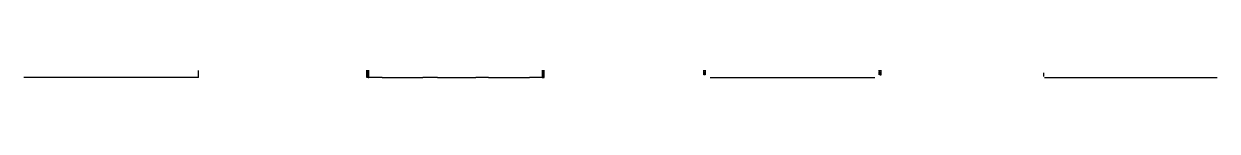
# Model space of a CAD drawing. Header units: inches. Extents: x -1146 to 223752, y 26431 to 27942.
# Drawn here: x 23691 to 30252, y 26611 to 26611 of the extents above; entities that cross this region are included whole.
import ezdxf

# ---------------------------------------------------------------- set-up
doc = ezdxf.new("R2010")
doc.units = ezdxf.units.IN
doc.header["$LTSCALE"] = 0.194989
doc.linetypes.add('CENTER', pattern=[50.8, 31.75, -6.35, 6.35, -6.35])
doc.layers.add('可见 (ISO)', color=7, linetype='Continuous', lineweight=25)
doc.layers.add('折弯线', color=1, linetype='CENTER')

msp = doc.modelspace()

# ---------------------------------------------------------------- linework, layer by layer
at = {"layer": '可见 (ISO)'}
for p, q in [((24651.1, 26610.7), (24651.1, 26648.5)), ((24651.1, 26610.7), (23691.1, 26610.7)), ((25584.8, 26610.7), (25587.8, 26610.7)), ((25660.6, 26610.7), (25587.8, 26610.7)), ((25660.6, 26610.7), (25884.3, 26610.7)), ((25966.2, 26610.7), (25884.3, 26610.7)), ((25966.2, 26610.7), (26176, 26610.7)), ((26246.8, 26610.7), (26176, 26610.7)), ((26246.8, 26610.7), (26470.5, 26610.7)), ((26541.8, 26610.7), (26470.5, 26610.7)), ((26541.8, 26610.7), (26544.8, 26610.7)), ((27464.1, 26610.7), (27512.9, 26610.7)), ((27512.9, 26610.7), (27736.7, 26610.7)), ((27736.7, 26610.7), (27818.5, 26610.7)), ((27818.5, 26610.7), (28028.4, 26610.7)), ((28028.4, 26610.7), (28099.1, 26610.7)), ((28099.1, 26610.7), (28322.9, 26610.7)), ((28322.9, 26610.7), (28370.1, 26610.7)), ((29297.4, 26635.7), (29297.4, 26615.7)), ((29302.4, 26610.7), (29323.2, 26610.7)), ((29323.2, 26610.7), (29493.2, 26610.7)), ((29493.2, 26610.7), (29533.2, 26610.7)), ((29533.2, 26610.7), (29671.5, 26610.7)), ((29671.5, 26610.7), (29712.2, 26610.7)), ((29712.2, 26610.7), (29781.7, 26610.7)), ((29781.7, 26610.7), (29913.1, 26610.7)), ((29913.1, 26610.7), (30083.1, 26610.7)), ((30083.1, 26610.7), (30127.9, 26610.7)), ((30127.9, 26610.7), (30213.9, 26610.7)), ((30213.9, 26610.7), (30252.4, 26610.7))]:
    msp.add_line(p, q, dxfattribs=at)
for points in [[(27437.1, 26625.7), (27429.4, 26625.7), (27429.4, 26705.7), (27437.1, 26705.7)], [(28397.1, 26625.7), (28404.8, 26625.7), (28404.8, 26705.7), (28397.1, 26705.7)], [(25584.8, 26610.7), (25577.1, 26610.7), (25577.1, 26690.7), (25584.8, 26690.7)], [(26544.8, 26610.7), (26552.5, 26610.7), (26552.5, 26690.7), (26544.8, 26690.7)]]:
    msp.add_lwpolyline(points, dxfattribs=at)
at = {"layer": '折弯线', "color": 5, "linetype": 'CENTER'}
for points in [[(27437.1, 26625.7), (27437.1, 26705.7)], [(27439.4, 26625.7), (27439.4, 26705.7)], [(28394.8, 26625.7), (28394.8, 26705.7)], [(28397.1, 26625.7), (28397.1, 26705.7)], [(25584.8, 26610.7), (25584.8, 26690.7)], [(25587.1, 26610.7), (25587.1, 26690.7)], [(26542.5, 26610.7), (26542.5, 26690.7)], [(26544.8, 26610.7), (26544.8, 26690.7)]]:
    msp.add_lwpolyline(points, dxfattribs=at)
at = {"layer": '折弯线', "color": 1, "linetype": 'CENTER', "ltscale": 0.5}
for points in [[(27438.3, 26625.7), (27438.3, 26705.7)], [(28396, 26625.7), (28396, 26705.7)], [(25585.9, 26610.7), (25585.9, 26690.7)], [(26543.6, 26610.7), (26543.6, 26690.7)]]:
    msp.add_lwpolyline(points, dxfattribs=at)

doc.saveas('drawing.dxf')
